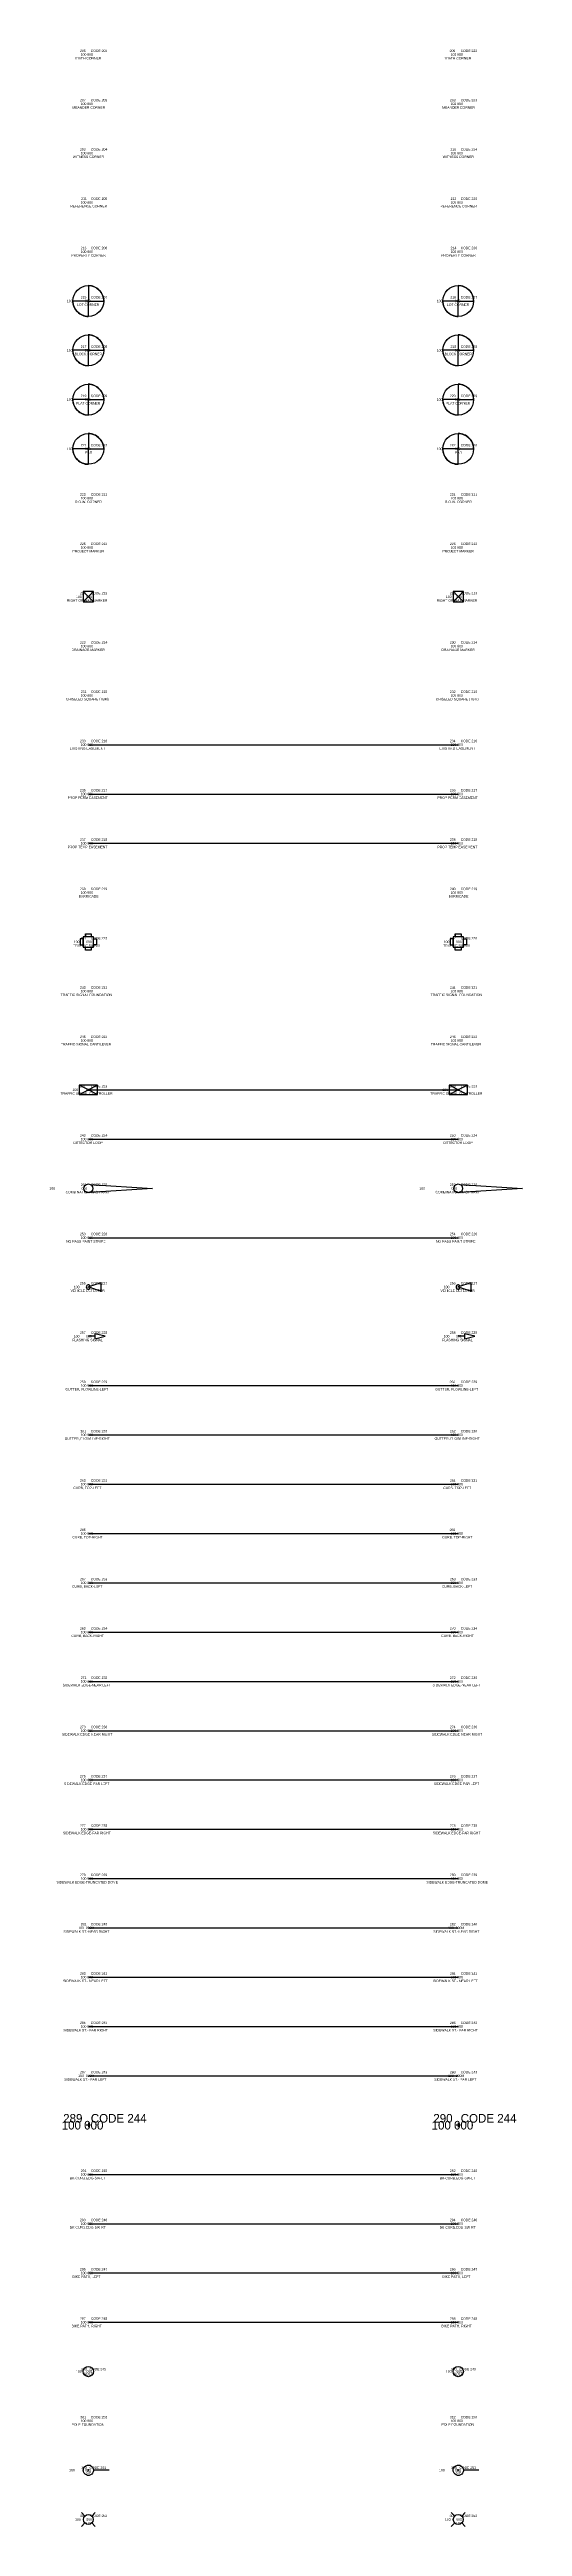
# Model space of a CAD drawing. Extents: x -12 to 6123, y -3 to 1005.
# Drawn here: x 684 to 876, y -3 to 1002 of the extents above; entities that cross this region are included whole.
import ezdxf

# ---------------------------------------------------------------- set-up
doc = ezdxf.new("R2010")
doc.units = 0
for name, color, linetype in [('Default', 7, 'Continuous'), ('Design_EX_Roadway Profile', 7, 'Continuous'), ('ROW_EX ROW Markers', 7, 'Continuous'), ('ROW_EX_Easement', 7, 'Continuous'), ('ROW_EX_Private Boundary Items', 7, 'Continuous'), ('ROW_EX_Section Lines', 7, 'Continuous'), ('ROW_PR_Permanent Easement', 7, 'Continuous'), ('ROW_PR_Temporary Easement', 7, 'Continuous'), ('Signals_EX_Above Ground', 7, 'Continuous'), ('Signals_EX_Detector Loop', 7, 'Continuous'), ('Signals_EX_Foundations', 7, 'Continuous'), ('Topo_Control Points', 7, 'Continuous'), ('Topo_Curb and Gutter', 7, 'Continuous'), ('Topo_Drainage Items', 7, 'Continuous'), ('Topo_Field Comments', 7, 'Continuous'), ('Topo_Guardrail', 7, 'Continuous'), ('Topo_NonHighway Improvements', 7, 'Continuous'), ('Topo_PMK Solid Line', 7, 'Continuous'), ('Topo_Point Descriptions', 7, 'Continuous'), ('Topo_Point Elevations', 7, 'Continuous'), ('Topo_Point Numbers', 7, 'Continuous'), ('Topo_Sidewalk', 7, 'Continuous'), ('Topo_Utilities', 7, 'Continuous')]:
    doc.layers.add(name, color=color, linetype=linetype)

msp = doc.modelspace()

# ---------------------------------------------------------------- linework, layer by layer
at = {"layer": 'Default'}
for p, q in [((700, 160.9), (700, 159.1)), ((850, 160.9), (850, 159.1)), ((700.9, 160), (699.1, 160)), ((850.9, 160), (849.1, 160))]:
    msp.add_line(p, q, dxfattribs=at)
at = {"layer": 'Design_EX_Roadway Profile'}
for p, q in [((700, 740), (700, 740)), ((850, 740), (850, 740))]:
    msp.add_line(p, q, dxfattribs=at)
at = {"layer": 'ROW_EX ROW Markers'}
for p, q in [((700, 820), (700, 820)), ((850, 820), (850, 820)), ((697.9, 782.1), (702.1, 777.9)), ((697.9, 777.9), (702.1, 782.1)), ((847.9, 782.1), (852.1, 777.9)), ((847.9, 777.9), (852.1, 782.1))]:
    msp.add_line(p, q, dxfattribs=at)
for points in [[(697.9, 782.1), (697.9, 777.9), (702.1, 777.9), (702.1, 782.1)], [(847.9, 782.1), (847.9, 777.9), (852.1, 777.9), (852.1, 782.1)]]:
    msp.add_lwpolyline(points, close=True, dxfattribs=at)
at = {"layer": 'ROW_EX_Easement'}
for p, q in [((700, 720), (700, 720)), ((700, 720), (850, 720)), ((850, 720), (850, 720))]:
    msp.add_line(p, q, dxfattribs=at)
at = {"layer": 'ROW_EX_Private Boundary Items'}
for p, q in [((700, 920), (700, 920)), ((850, 920), (850, 920)), ((700, 906.2), (700, 900)), ((850, 906.2), (850, 900)), ((700, 900), (693.8, 900)), ((700, 893.7), (700, 900)), ((700, 900), (706.3, 900)), ((850, 900), (843.8, 900)), ((850, 893.7), (850, 900)), ((850, 900), (856.3, 900)), ((700, 886.2), (700, 880)), ((850, 886.2), (850, 880)), ((700, 880), (693.8, 880)), ((700, 873.7), (700, 880)), ((700, 880), (706.3, 880)), ((850, 880), (843.8, 880)), ((850, 873.7), (850, 880)), ((850, 880), (856.3, 880)), ((700, 866.2), (700, 860)), ((850, 866.2), (850, 860)), ((700, 860), (693.8, 860)), ((700, 853.7), (700, 860)), ((700, 860), (706.3, 860)), ((850, 860), (843.8, 860)), ((850, 853.7), (850, 860)), ((850, 860), (856.3, 860)), ((700, 846.2), (700, 840)), ((850, 846.2), (850, 840)), ((700, 840), (693.8, 840)), ((700, 833.7), (700, 840)), ((700, 840), (706.3, 840)), ((850, 840), (843.8, 840)), ((850, 833.7), (850, 840)), ((850, 840), (856.3, 840))]:
    msp.add_line(p, q, dxfattribs=at)
for centre in [(700, 900), (850, 900), (700, 880), (850, 880), (700, 860), (850, 860), (700, 840), (850, 840)]:
    msp.add_circle(centre, 6.25, dxfattribs=at)
for centre, start, end in [((700, 900), 0.0299, 90.0301), ((850, 900), 0.0299, 90.0301), ((700, 900), 179.9699, 269.9699), ((850, 900), 179.9699, 269.9699), ((700, 880), 0.0299, 90.0301), ((850, 880), 0.0299, 90.0301), ((700, 880), 179.9699, 269.9699), ((850, 880), 179.9699, 269.9699), ((700, 860), 0.0299, 90.0301), ((850, 860), 0.0299, 90.0301), ((700, 860), 179.9699, 269.9699), ((850, 860), 179.9699, 269.9699), ((700, 840), 0.0299, 90.0301), ((850, 840), 0.0299, 90.0301), ((700, 840), 179.9699, 269.9699), ((850, 840), 179.9699, 269.9699)]:
    msp.add_arc(centre, 6.25, start, end, dxfattribs=at)
at = {"layer": 'ROW_EX_Section Lines'}
for p, q in [((700, 1000), (700, 1000)), ((850, 1000), (850, 1000)), ((700, 980), (700, 980)), ((850, 980), (850, 980)), ((700, 960), (700, 960)), ((850, 960), (850, 960)), ((700, 940), (700, 940)), ((850, 940), (850, 940))]:
    msp.add_line(p, q, dxfattribs=at)
at = {"layer": 'ROW_PR_Permanent Easement'}
for p, q in [((700, 700), (700, 700)), ((700, 700), (850, 700)), ((850, 700), (850, 700))]:
    msp.add_line(p, q, dxfattribs=at)
at = {"layer": 'ROW_PR_Temporary Easement'}
for p, q in [((700, 680), (700, 680)), ((700, 680), (850, 680)), ((850, 680), (850, 680))]:
    msp.add_line(p, q, dxfattribs=at)
at = {"layer": 'Signals_EX_Above Ground'}
for p, q in [((700, 600), (700, 600)), ((850, 600), (850, 600)), ((700, 580), (850, 580)), ((700.8, 541.6), (726, 540)), ((726, 540), (700.8, 538.4)), ((850.8, 541.6), (876, 540)), ((876, 540), (850.8, 538.4)), ((702.6, 480), (700, 480)), ((852.6, 480), (850, 480))]:
    msp.add_line(p, q, dxfattribs=at)
for points in [[(696.3, 578.1), (703.7, 578.1), (703.7, 581.9), (696.3, 581.9)], [(696.3, 578.1), (700, 580), (696.3, 581.9)], [(700, 580), (703.7, 578.1), (703.7, 581.9)], [(846.3, 578.1), (853.7, 578.1), (853.7, 581.9), (846.3, 581.9)], [(846.3, 578.1), (850, 580), (846.3, 581.9)], [(850, 580), (853.7, 578.1), (853.7, 581.9)], [(702.6, 481), (702.6, 479), (706.8, 480)], [(852.6, 481), (852.6, 479), (856.8, 480)]]:
    msp.add_lwpolyline(points, close=True, dxfattribs=at)
for centre in [(700, 540), (850, 540)]:
    msp.add_circle(centre, 1.79, dxfattribs=at)
at = {"layer": 'Signals_EX_Detector Loop'}
for p, q in [((700, 560), (700, 560)), ((700, 560), (850, 560)), ((850, 560), (850, 560))]:
    msp.add_line(p, q, dxfattribs=at)
for points in [[(700, 500), (705.2, 498.3), (705.2, 501.7), (700, 500)], [(850, 500), (855.2, 498.3), (855.2, 501.7), (850, 500)]]:
    msp.add_lwpolyline(points, dxfattribs=at)
for centre in [(700, 500), (850, 500)]:
    msp.add_arc(centre, 0.84, 17.6932, 341.8607, dxfattribs=at)
at = {"layer": 'Signals_EX_Foundations'}
for p, q in [((700, 620), (700, 620)), ((850, 620), (850, 620))]:
    msp.add_line(p, q, dxfattribs=at)
at = {"layer": 'Topo_Control Points'}
for p, q in [((700, 800), (700, 800)), ((850, 800), (850, 800))]:
    msp.add_line(p, q, dxfattribs=at)
at = {"layer": 'Topo_Curb and Gutter'}
for p, q in [((700, 460), (700, 460)), ((700, 460), (850, 460)), ((850, 460), (850, 460)), ((700, 440), (700, 440)), ((700, 440), (850, 440)), ((850, 440), (850, 440)), ((700, 420), (700, 420)), ((700, 420), (850, 420)), ((850, 420), (850, 420)), ((700, 400), (700, 400)), ((700, 400), (850, 400)), ((850, 400), (850, 400)), ((700, 380), (700, 380)), ((700, 380), (850, 380)), ((850, 380), (850, 380)), ((700, 360), (700, 360)), ((700, 360), (850, 360)), ((850, 360), (850, 360)), ((700, 140), (700, 140)), ((700, 140), (850, 140)), ((850, 140), (850, 140)), ((700, 120), (700, 120)), ((700, 120), (850, 120)), ((850, 120), (850, 120))]:
    msp.add_line(p, q, dxfattribs=at)
at = {"layer": 'Topo_Drainage Items'}
for p, q in [((700, 760), (700, 760)), ((850, 760), (850, 760))]:
    msp.add_line(p, q, dxfattribs=at)
at = {"layer": 'Topo_Guardrail'}
for p, q in [((700, 660), (700, 660)), ((850, 660), (850, 660))]:
    msp.add_line(p, q, dxfattribs=at)
at = {"layer": 'Topo_NonHighway Improvements'}
for p, q in [((700, 40), (700, 40)), ((850, 40), (850, 40))]:
    msp.add_line(p, q, dxfattribs=at)
at = {"layer": 'Topo_PMK Solid Line'}
for p, q in [((700, 520), (700, 520)), ((700, 520), (850, 520)), ((850, 520), (850, 520))]:
    msp.add_line(p, q, dxfattribs=at)
at = {"layer": 'Topo_Sidewalk'}
for p, q in [((700, 340), (700, 340)), ((700, 340), (850, 340)), ((850, 340), (850, 340)), ((700, 320), (700, 320)), ((700, 320), (850, 320)), ((850, 320), (850, 320)), ((700, 300), (700, 300)), ((700, 300), (850, 300)), ((850, 300), (850, 300)), ((700, 280), (700, 280)), ((700, 280), (850, 280)), ((850, 280), (850, 280)), ((700, 260), (700, 260)), ((700, 260), (850, 260)), ((850, 260), (850, 260)), ((700, 240), (700, 240)), ((700, 240), (850, 240)), ((850, 240), (850, 240)), ((700, 220), (700, 220)), ((700, 220), (850, 220)), ((850, 220), (850, 220)), ((700, 200), (700, 200)), ((700, 200), (850, 200)), ((850, 200), (850, 200)), ((700, 180), (700, 180)), ((700, 180), (850, 180)), ((850, 180), (850, 180)), ((700, 100), (700, 100)), ((700, 100), (850, 100)), ((850, 100), (850, 100)), ((700, 80), (700, 80)), ((700, 80), (850, 80)), ((850, 80), (850, 80))]:
    msp.add_line(p, q, dxfattribs=at)
at = {"layer": 'Topo_Utilities'}
for p, q in [((697.2, 2.8), (698.6, 1.4)), ((701.4, 1.4), (702.8, 2.8)), ((847.2, 2.8), (848.6, 1.4)), ((851.4, 1.4), (852.8, 2.8)), ((697.2, -2.8), (698.6, -1.4)), ((702.8, -2.8), (701.4, -1.4)), ((847.2, -2.8), (848.6, -1.4)), ((852.8, -2.8), (851.4, -1.4))]:
    msp.add_line(p, q, dxfattribs=at)
for points in [[(698.8, 643.3), (698.8, 642.1), (697.9, 642.1), (697.9, 641.2), (696.7, 641.2), (696.7, 638.8), (697.9, 638.8), (697.9, 641.2), (697.9, 637.9), (701.2, 637.9), (701.2, 636.7), (698.8, 636.7), (698.8, 637.9), (702.1, 637.9), (702.1, 641.2), (703.3, 641.2), (703.3, 638.8), (702.1, 638.8), (702.1, 642.1), (698.8, 642.1), (698.8, 643.3), (701.2, 643.3), (701.2, 642.1)], [(848.8, 643.3), (848.8, 642.1), (847.9, 642.1), (847.9, 641.2), (846.7, 641.2), (846.7, 638.8), (847.9, 638.8), (847.9, 641.2), (847.9, 637.9), (851.2, 637.9), (851.2, 636.7), (848.8, 636.7), (848.8, 637.9), (852.1, 637.9), (852.1, 641.2), (853.3, 641.2), (853.3, 638.8), (852.1, 638.8), (852.1, 642.1), (848.8, 642.1), (848.8, 643.3), (851.2, 643.3), (851.2, 642.1)], [(708.4, 20), (702.1, 20), (702.1, 19.8), (702, 19.3), (701.7, 18.8), (701.4, 18.4), (700.9, 18.1), (700.4, 17.9), (699.7, 17.9), (699.2, 18.1), (698.7, 18.4), (698.3, 18.8), (698.1, 19.3), (698, 19.6), (697.9, 20), (697.9, 20), (698, 20.4), (698.1, 20.9), (698.4, 21.3), (699, 21.8), (699.7, 22), (700.1, 22.1), (700.7, 22), (701.2, 21.7), (701.6, 21.4), (701.8, 21.1), (702, 20.6), (702.1, 20)], [(700, 19.9), (699.9, 19.9), (699.9, 20.1), (700, 20.1), (700.2, 20.1), (700.1, 20), (700, 19.9), (700, 20.1)], [(858.4, 20), (852.1, 20), (852.1, 19.8), (852, 19.3), (851.7, 18.8), (851.4, 18.4), (850.9, 18.1), (850.4, 17.9), (849.7, 17.9), (849.2, 18.1), (848.7, 18.4), (848.3, 18.8), (848.1, 19.3), (848, 19.6), (847.9, 20), (847.9, 20), (848, 20.4), (848.1, 20.9), (848.4, 21.3), (849, 21.8), (849.7, 22), (850.1, 22.1), (850.7, 22), (851.2, 21.7), (851.6, 21.4), (851.8, 21.1), (852, 20.6), (852.1, 20)], [(850, 19.9), (849.9, 19.9), (849.9, 20.1), (850, 20.1), (850.2, 20.1), (850.1, 20), (850, 19.9), (850, 20.1)]]:
    msp.add_lwpolyline(points, dxfattribs=at)
for centre, radius in [((700, 60), 2.08), ((850, 60), 2.08), ((700, 0), 2), ((850, 0), 2)]:
    msp.add_circle(centre, radius, dxfattribs=at)

# ---------------------------------------------------------------- texts
at = {"layer": 'Default'}
for s, p in [('100 000', (689.2, 158.2)), ('289', (689.8, 161)), ('CODE 244', (701, 161)), ('100 000', (839.2, 158.2)), ('290', (839.9, 161)), ('CODE 244', (851, 161))]:
    msp.add_text(s, height=3.5, dxfattribs=at).set_placement(p)
at = {"layer": 'Topo_Field Comments'}
for s, p in [('CODE 202', (701, 1001)), ('CODE 202', (851, 1001)), ('CODE 203', (701, 981)), ('CODE 203', (851, 981)), ('CODE 204', (701, 961)), ('CODE 204', (851, 961)), ('CODE 205', (701, 941)), ('CODE 205', (851, 941)), ('CODE 206', (701, 921)), ('CODE 206', (851, 921)), ('CODE 207', (701, 901)), ('CODE 207', (851, 901)), ('CODE 208', (701, 881)), ('CODE 208', (851, 881)), ('CODE 209', (701, 861)), ('CODE 209', (851, 861)), ('CODE 210', (701, 841)), ('CODE 210', (851, 841)), ('CODE 211', (701, 821)), ('CODE 211', (851, 821)), ('CODE 212', (701, 801)), ('CODE 212', (851, 801)), ('CODE 213', (701, 781)), ('CODE 213', (851, 781)), ('CODE 214', (701, 761)), ('CODE 214', (851, 761)), ('CODE 215', (701, 741)), ('CODE 215', (851, 741)), ('CODE 216', (701, 721)), ('CODE 216', (851, 721)), ('CODE 217', (701, 701)), ('CODE 217', (851, 701)), ('CODE 218', (701, 681)), ('CODE 218', (851, 681)), ('CODE 219', (701, 661)), ('CODE 219', (851, 661)), ('CODE 220', (701, 641)), ('CODE 220', (851, 641)), ('CODE 221', (701, 621)), ('CODE 221', (851, 621)), ('CODE 222', (701, 601)), ('CODE 222', (851, 601)), ('CODE 223', (701, 581)), ('CODE 223', (851, 581)), ('CODE 224', (701, 561)), ('CODE 224', (851, 561)), ('CODE 225', (701, 541)), ('CODE 225', (851, 541)), ('CODE 226', (701, 521)), ('CODE 226', (851, 521)), ('CODE 227', (701, 501)), ('CODE 227', (851, 501)), ('CODE 228', (701, 481)), ('CODE 228', (851, 481)), ('CODE 229', (701, 461)), ('CODE 229', (851, 461)), ('CODE 230', (701, 441)), ('CODE 230', (851, 441)), ('CODE 231', (701, 421)), ('CODE 231', (851, 421)), ('CODE 233', (701, 381)), ('CODE 233', (851, 381)), ('CODE 234', (701, 361)), ('CODE 234', (851, 361)), ('CODE 235', (701, 341)), ('CODE 235', (851, 341)), ('CODE 236', (701, 321)), ('CODE 236', (851, 321)), ('CODE 237', (701, 301)), ('CODE 237', (851, 301)), ('CODE 238', (701, 281)), ('CODE 238', (851, 281)), ('CODE 239', (701, 261)), ('CODE 239', (851, 261)), ('CODE 240', (701, 241)), ('CODE 240', (851, 241)), ('CODE 241', (701, 221)), ('CODE 241', (851, 221)), ('CODE 242', (701, 201)), ('CODE 242', (851, 201)), ('CODE 243', (701, 181)), ('CODE 243', (851, 181)), ('CODE 245', (701, 141)), ('CODE 245', (851, 141)), ('CODE 246', (701, 121)), ('CODE 246', (851, 121)), ('CODE 247', (701, 101)), ('CODE 247', (851, 101)), ('CODE 248', (701, 81)), ('CODE 248', (851, 81)), ('CODE 250', (701, 41)), ('CODE 250', (851, 41)), ('CODE 251', (700.5, 20.5)), ('CODE 251', (850.5, 20.5)), ('CODE 252', (701, 1)), ('CODE 252', (851, 1))]:
    msp.add_text(s, height=1, dxfattribs=at).set_placement(p)
at = {"layer": 'Topo_Point Descriptions'}
for s, p in [('1/16TH CORNER', (694.3, 998)), ('1/16TH CORNER', (844.3, 998)), ('MEANDER CORNER', (693.5, 978)), ('MEANDER CORNER', (843.5, 978)), ('WITNESS CORNER', (693.7, 958)), ('WITNESS CORNER', (843.7, 958)), ('REFERENCE CORNER', (692.7, 938)), ('REFERENCE CORNER', (842.7, 938)), ('PROPERTY CORNER', (693.1, 918)), ('PROPERTY CORNER', (843.1, 918)), ('LOT CORNER', (695.4, 898)), ('LOT CORNER', (845.4, 898)), ('BLOCK CORNER', (694.5, 878)), ('BLOCK CORNER', (844.5, 878)), ('PLAT CORNER', (695, 858)), ('PLAT CORNER', (845, 858)), ('PAR', (698.7, 838)), ('PAR', (848.7, 838)), ('R.O.W. CORNER', (694.6, 818)), ('R.O.W. CORNER', (844.6, 818)), ('PROJECT MARKER', (693.6, 798)), ('PROJECT MARKER', (843.6, 798)), ('RIGHT OF WAY MARKER', (691.3, 778)), ('RIGHT OF WAY MARKER', (841.3, 778)), ('DRAINAGE MARKER', (693.2, 758)), ('DRAINAGE MARKER', (843.2, 758)), ('CHISELED SQUARE (TBM)', (690.9, 738)), ('CHISELED SQUARE (TBM)', (840.9, 738)), ('EXISTING EASEMENT', (692.4, 718)), ('EXISTING EASEMENT', (842.4, 718)), ('PROP PERM EASEMENT', (691.6, 698)), ('PROP PERM EASEMENT', (841.6, 698)), ('PROP TEMP EASEMENT', (691.6, 678)), ('PROP TEMP EASEMENT', (841.6, 678)), ('BARRICADE', (696.1, 658)), ('BARRICADE', (846.1, 658)), ('TRAFFIC SIGNAL', (693.9, 638)), ('TRAFFIC SIGNAL', (843.9, 638)), ('TRAFFIC SIGNAL FOUNDATION', (688.8, 618)), ('TRAFFIC SIGNAL FOUNDATION', (838.8, 618)), ('TRAFFIC SIGNAL CANTILEVER', (688.9, 598)), ('TRAFFIC SIGNAL CANTILEVER', (838.9, 598)), ('TRAFFIC SIGNAL CONTROLLER', (688.7, 578)), ('TRAFFIC SIGNAL CONTROLLER', (838.7, 578)), ('DETECTOR LOOP', (694, 558)), ('DETECTOR LOOP', (844, 558)), ('COMBINATION MAST ARM', (690.8, 538)), ('COMBINATION MAST ARM', (840.8, 538)), ('NO PASS PAINT STRIPE', (691, 518)), ('NO PASS PAINT STRIPE', (841, 518)), ('VEHICLE DETECTOR', (692.8, 498)), ('VEHICLE DETECTOR', (842.8, 498)), ('FLASHING SIGNAL', (693.5, 478)), ('FLASHING SIGNAL', (843.5, 478)), ('GUTTER, FLOWLINE-LEFT', (690.7, 458)), ('GUTTER, FLOWLINE-LEFT', (840.7, 458)), ('GUTTER, FLOWLINE-RIGHT', (690.4, 438)), ('GUTTER, FLOWLINE-RIGHT', (840.4, 438)), ('CURB, TOP-LEFT', (693.9, 418)), ('CURB, TOP-LEFT', (843.9, 418)), ('CURB, TOP-RIGHT', (693.5, 398)), ('CURB, TOP-RIGHT', (843.5, 398)), ('CURB, BACK-LEFT', (693.4, 378)), ('CURB, BACK-LEFT', (843.4, 378)), ('CURB, BACK-RIGHT', (693.1, 358)), ('CURB, BACK-RIGHT', (843.1, 358)), ('SIDEWALK EDGE-NEAR LEFT', (689.6, 338)), ('SIDEWALK EDGE-NEAR LEFT', (839.6, 338)), ('SIDEWALK EDGE-NEAR RIGHT', (689.3, 318)), ('SIDEWALK EDGE-NEAR RIGHT', (839.3, 318)), ('SIDEWALK EDGE-FAR LEFT', (690.1, 298)), ('SIDEWALK EDGE-FAR LEFT', (840.1, 298)), ('SIDEWALK EDGE-FAR RIGHT', (689.7, 278)), ('SIDEWALK EDGE-FAR RIGHT', (839.7, 278)), ('SIDEWALK EDGE-TRUNCATED DOME', (687.1, 258)), ('SIDEWALK EDGE-TRUNCATED DOME', (837.1, 258)), ('SIDEWALK ST.-NEAR RIGHT', (689.9, 238)), ('SIDEWALK ST.-NEAR RIGHT', (839.9, 238)), ('SIDEWALK ST.- NEAR LEFT', (689.8, 218)), ('SIDEWALK ST.- NEAR LEFT', (839.8, 218)), ('SIDEWALK ST.- FAR RIGHT', (689.9, 198)), ('SIDEWALK ST.- FAR RIGHT', (839.9, 198)), ('SIDEWALK ST.- FAR LEFT', (690.3, 178)), ('SIDEWALK ST.- FAR LEFT', (840.3, 178)), ('BK-CURB,EDG-SW-LT', (692.5, 138)), ('BK-CURB,EDG-SW-LT', (842.5, 138)), ('BK-CURB,EDG-SW-RT', (692.5, 118)), ('BK-CURB,EDG-SW-RT', (842.5, 118)), ('BIKE PATH, LEFT', (693.6, 98)), ('BIKE PATH, LEFT', (843.6, 98)), ('BIKE PATH, RIGHT', (693.2, 78)), ('BIKE PATH, RIGHT', (843.2, 78)), ('POLE', (698.3, 58.5)), ('POLE', (848.3, 58.5)), ('POLE FOUNDATION', (693.2, 38)), ('POLE FOUNDATION', (843.2, 38)), ('GP', (699.2, 18.5)), ('GP', (849.2, 18.5)), ('LP', (699.2, -2)), ('LP', (849.2, -2))]:
    msp.add_text(s, height=1, dxfattribs=at).set_placement(p)
at = {"layer": 'Topo_Point Elevations'}
for s, p in [('100 000', (696.9, 999.5)), ('100 000', (846.9, 999.5)), ('100 000', (696.9, 979.5)), ('100 000', (846.9, 979.5)), ('100 000', (696.9, 959.5)), ('100 000', (846.9, 959.5)), ('100 000', (696.9, 939.5)), ('100 000', (846.9, 939.5)), ('100 000', (696.9, 919.5)), ('100 000', (846.9, 919.5)), ('100             000', (691.3, 899.5)), ('100             000', (841.3, 899.5)), ('100             000', (691.3, 879.5)), ('100             000', (841.3, 879.5)), ('100             000', (691.3, 859.5)), ('100             000', (841.3, 859.5)), ('100             000', (691.3, 839.5)), ('100             000', (841.3, 839.5)), ('100 000', (696.9, 819.5)), ('100 000', (846.9, 819.5)), ('100 000', (696.9, 799.5)), ('100 000', (846.9, 799.5)), ('100     000', (695, 779.5)), ('100     000', (845, 779.5)), ('100 000', (696.9, 759.5)), ('100 000', (846.9, 759.5)), ('100 000', (696.9, 739.5)), ('100 000', (846.9, 739.5)), ('100 000', (696.9, 719.5)), ('100 000', (846.9, 719.5)), ('100 000', (696.9, 699.5)), ('100 000', (846.9, 699.5)), ('100 000', (696.9, 679.5)), ('100 000', (846.9, 679.5)), ('100 000', (696.9, 659.5)), ('100 000', (846.9, 659.5)), ('100       000', (694.1, 639.5)), ('100       000', (844.1, 639.5)), ('100 000', (696.9, 619.5)), ('100 000', (846.9, 619.5)), ('100 000', (696.9, 599.5)), ('100 000', (846.9, 599.5)), ('100        000', (693.6, 579.5)), ('100        000', (843.6, 579.5)), ('100 000', (696.9, 559.5)), ('100 000', (846.9, 559.5)), ('100                            000', (684.2, 539.5)), ('100                            000', (834.2, 539.5)), ('100 000', (696.9, 519.5)), ('100 000', (846.9, 519.5)), ('100       000', (694.1, 499.5)), ('100       000', (844.1, 499.5)), ('100       000', (694.1, 479.5)), ('100       000', (844.1, 479.5)), ('100 000', (696.9, 459.5)), ('100 000', (846.9, 459.5)), ('100 000', (696.9, 439.5)), ('100 000', (846.9, 439.5)), ('100 000', (696.9, 419.5)), ('100 000', (846.9, 419.5)), ('100 000', (696.9, 399.5)), ('100 000', (846.9, 399.5)), ('100 000', (696.9, 379.5)), ('100 000', (846.9, 379.5)), ('100 000', (696.9, 359.5)), ('100 000', (846.9, 359.5)), ('100 000', (696.9, 339.5)), ('100 000', (846.9, 339.5)), ('100 000', (696.9, 319.5)), ('100 000', (846.9, 319.5)), ('100 000', (696.9, 299.5)), ('100 000', (846.9, 299.5)), ('100 000', (696.9, 279.5)), ('100 000', (846.9, 279.5)), ('100 000', (696.9, 259.5)), ('100 000', (846.9, 259.5)), ('100  000M', (695.9, 239.5)), ('100  000M', (845.9, 239.5)), ('100 000', (696.9, 219.5)), ('100 000', (846.9, 219.5)), ('100 000', (696.9, 199.5)), ('100 000', (846.9, 199.5)), ('100  000M', (695.9, 179.5)), ('100  000M', (845.9, 179.5)), ('100 000', (696.9, 139.5)), ('100 000', (846.9, 139.5)), ('100 000', (696.9, 119.5)), ('100 000', (846.9, 119.5)), ('100 000', (696.9, 99.5)), ('100 000', (846.9, 99.5)), ('100 000', (696.9, 79.5)), ('100 000', (846.9, 79.5)), ('100     000', (695, 59.5)), ('100     000', (845, 59.5)), ('100 000', (696.9, 39.5)), ('100 000', (846.9, 39.5)), ('100           000', (692.2, 19.5)), ('100           000', (842.2, 19.5)), ('100      000', (694.6, -0.5)), ('100      000', (844.6, -0.5))]:
    msp.add_text(s, height=1, dxfattribs=at).set_placement(p)
at = {"layer": 'Topo_Point Numbers'}
for s, p in [('205', (696.6, 1001)), ('206', (846.5, 1001)), ('207', (696.6, 981)), ('208', (846.6, 981)), ('209', (696.6, 961)), ('210', (846.8, 961)), ('211', (697.1, 941)), ('212', (846.9, 941)), ('213', (696.9, 921)), ('214', (846.9, 921)), ('215', (696.9, 901)), ('216', (846.8, 901)), ('217', (696.9, 881)), ('218', (846.9, 881)), ('219', (696.9, 861)), ('220', (846.6, 861)), ('221', (696.9, 841)), ('222', (846.6, 841)), ('223', (696.6, 821)), ('224', (846.6, 821)), ('225', (696.6, 801)), ('226', (846.6, 801)), ('227', (696.6, 781)), ('228', (846.6, 781)), ('229', (696.6, 761)), ('230', (846.6, 761)), ('231', (696.9, 741)), ('232', (846.6, 741)), ('233', (696.6, 721)), ('234', (846.6, 721)), ('235', (696.6, 701)), ('236', (846.6, 701)), ('237', (696.6, 681)), ('238', (846.6, 681)), ('239', (696.6, 661)), ('240', (846.6, 661)), ('241', (696.9, 641)), ('242', (846.6, 641)), ('243', (696.6, 621)), ('244', (846.6, 621)), ('245', (696.6, 601)), ('246', (846.6, 601)), ('247', (696.6, 581)), ('248', (846.6, 581)), ('249', (696.6, 561)), ('250', (846.6, 561)), ('251', (696.9, 541)), ('252', (846.6, 541)), ('253', (696.6, 521)), ('254', (846.6, 521)), ('255', (696.6, 501)), ('256', (846.6, 501)), ('257', (696.6, 481)), ('258', (846.6, 481)), ('259', (696.6, 461)), ('260', (846.5, 461)), ('261', (696.8, 441)), ('262', (846.6, 441)), ('263', (696.6, 421)), ('264', (846.6, 421)), ('265', (696.6, 401)), ('266', (846.5, 401)), ('267', (696.6, 381)), ('268', (846.6, 381)), ('269', (696.6, 361)), ('270', (846.6, 361)), ('271', (696.9, 341)), ('272', (846.6, 341)), ('273', (696.6, 321)), ('274', (846.6, 321)), ('275', (696.6, 301)), ('276', (846.6, 301)), ('277', (696.6, 281)), ('278', (846.6, 281)), ('279', (696.6, 261)), ('280', (846.6, 261)), ('281', (696.9, 241)), ('282', (846.6, 241)), ('283', (696.6, 221)), ('284', (846.6, 221)), ('285', (696.6, 201)), ('286', (846.6, 201)), ('287', (696.6, 181)), ('288', (846.6, 181)), ('291', (696.9, 141)), ('292', (846.6, 141)), ('293', (696.6, 121)), ('294', (846.6, 121)), ('295', (696.6, 101)), ('296', (846.6, 101)), ('297', (696.6, 81)), ('298', (846.6, 81)), ('299', (697.1, 60.5)), ('CODE 249', (700.5, 60.5)), ('300', (847, 60.5)), ('CODE 249', (850.5, 60.5)), ('301', (696.8, 41)), ('302', (846.6, 41)), ('303', (697.1, 20.5)), ('304', (847.1, 20.5)), ('305', (696.6, 1)), ('306', (846.5, 1))]:
    msp.add_text(s, height=1, dxfattribs=at).set_placement(p)

doc.saveas('drawing.dxf')
